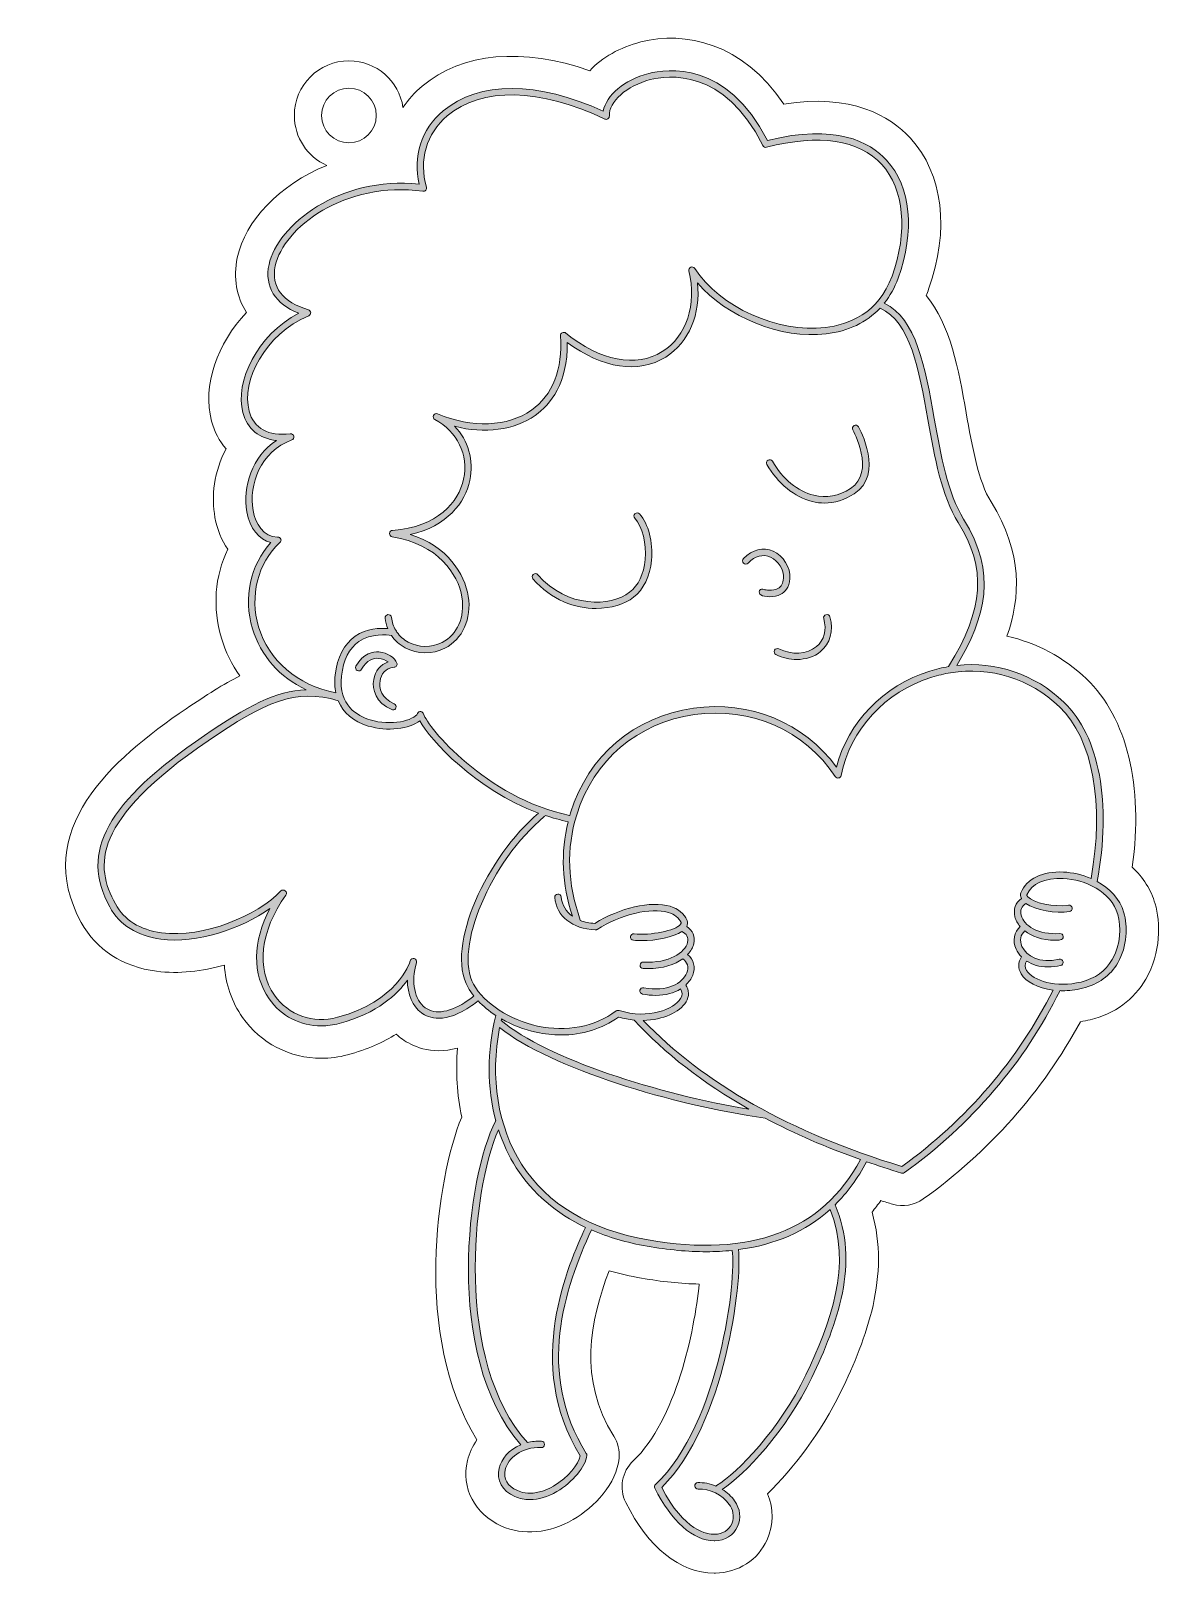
# Model space of a CAD drawing. Header units: inches. Extents: x 1.81 to 8.01, y -9.21 to -0.75.
import ezdxf

# ---------------------------------------------------------------- set-up
doc = ezdxf.new("R2010")
doc.units = ezdxf.units.IN
doc.header["$MEASUREMENT"] = 0
doc.layers.add('1', color=7, linetype='Continuous')

# ---------------------------------------------------------------- blocks, each defined once
blk = doc.blocks.new('block 2')
at = {"layer": '1', "lineweight": 0}
for points, knots in [([(7.7766, -5.8622), (7.7351, -5.9338), (7.6699, -5.9808), (7.5827, -6.0021), (7.5442, -6.0115), (7.5069, -6.0158), (7.472, -6.0158), (7.4676, -6.0158), (7.4635, -6.0153), (7.4591, -6.0152), (7.2658, -6.4075), (6.9707, -6.7528), (6.6049, -7.0141), (6.6018, -7.0162), (6.5982, -7.0174), (6.5946, -7.0174), (6.5929, -7.0174), (6.5912, -7.0171), (6.5895, -7.0167), (6.5241, -6.9971), (6.4603, -6.9761), (6.3975, -6.9544), (6.3492, -7.0459), (6.2913, -7.1244), (6.2243, -7.1905), (6.3613, -7.5077), (6.2368, -7.848), (6.0964, -8.1394), (5.9536, -8.4356), (5.7287, -8.6711), (5.6051, -8.7533), (5.632, -8.7699), (5.6558, -8.7911), (5.6729, -8.8159), (5.7039, -8.8608), (5.7097, -8.9108), (5.689, -8.9568), (5.6675, -9.0049), (5.6207, -9.0341), (5.5639, -9.0351), (5.5629, -9.0351), (5.5618, -9.0351), (5.5607, -9.0351), (5.4457, -9.0351), (5.3243, -8.9275), (5.2352, -8.7464), (5.2319, -8.7395), (5.2333, -8.7311), (5.239, -8.7258), (5.5913, -8.3919), (5.6851, -7.5933), (5.6589, -7.4414), (5.6135, -7.4461), (5.5667, -7.4486), (5.518, -7.4486), (5.4167, -7.4486), (5.3083, -7.4385), (5.1928, -7.4183), (5.0806, -7.3987), (4.9788, -7.3688), (4.8872, -7.3291), (4.7394, -7.647), (4.5813, -8.1146), (4.8589, -8.5554), (4.861, -8.5587), (4.8619, -8.5626), (4.8616, -8.5664), (4.856, -8.6271), (4.7838, -8.7143), (4.6971, -8.7651), (4.6469, -8.7945), (4.5964, -8.8094), (4.5491, -8.8094), (4.5199, -8.8094), (4.4919, -8.8037), (4.466, -8.7922), (4.3972, -8.7616), (4.3642, -8.7021), (4.3797, -8.637), (4.3918, -8.5863), (4.4346, -8.5355), (4.499, -8.5084), (4.0712, -8.0147), (4.207, -7.0312), (4.3597, -6.7323), (4.3604, -6.7311), (4.3614, -6.7302), (4.3623, -6.7292), (4.3141, -6.5494), (4.3127, -6.3476), (4.362, -6.1518), (4.3249, -6.1277), (4.2923, -6.1004), (4.2646, -6.071), (4.2538, -6.0801), (4.2427, -6.0891), (4.2308, -6.0973), (4.0833, -6.1998), (3.994, -6.1665), (3.9539, -6.1375), (3.904, -6.1015), (3.877, -6.0349), (3.8769, -5.9576), (3.8225, -6.035), (3.7132, -6.1392), (3.502, -6.1959), (3.4693, -6.2046), (3.4364, -6.2088), (3.4043, -6.2088), (3.2903, -6.2089), (3.1839, -6.1555), (3.1176, -6.0603), (3.0239, -5.9258), (3.0271, -5.746), (3.1224, -5.565), (2.9669, -5.6747), (2.7226, -5.7587), (2.5225, -5.7325), (2.3937, -5.7156), (2.2969, -5.6546), (2.2427, -5.556), (2.076, -5.253), (2.2266, -4.9803), (2.7625, -4.6148), (2.9983, -4.4541), (3.1555, -4.3685), (3.3203, -4.3635), (3.176, -4.2948), (3.0705, -4.1771), (3.0263, -4.0283), (2.9756, -3.8574), (3.0145, -3.6798), (3.1276, -3.5561), (3.0613, -3.5395), (3.0122, -3.4776), (2.9955, -3.386), (2.9712, -3.2524), (3.022, -3.0835), (3.1587, -2.9949), (3.0633, -2.9854), (2.9975, -2.9322), (2.9738, -2.8425), (2.9292, -2.6738), (3.0507, -2.415), (3.2806, -2.2972), (3.1507, -2.2465), (3.0914, -2.1507), (3.1171, -2.0291), (3.1627, -1.8131), (3.5046, -1.5402), (3.9409, -1.589), (3.9054, -1.4364), (3.9537, -1.2874), (4.0728, -1.1862), (4.2669, -1.0213), (4.5942, -1.0223), (4.952, -1.1878), (4.9669, -1.1004), (5.0678, -1.0144), (5.2012, -0.9802), (5.2984, -0.9552), (5.6307, -0.9088), (5.853, -1.3482), (6.2263, -1.2548), (6.4146, -1.3551), (6.5071, -1.4566), (6.6404, -1.6027), (6.664, -1.8449), (6.5703, -2.1045), (6.5517, -2.1562), (6.5261, -2.2019), (6.4946, -2.2414), (6.6711, -2.327), (6.7187, -2.593), (6.7689, -2.8747), (6.8049, -3.0772), (6.8421, -3.2866), (6.93, -3.427), (7.1148, -3.7222), (7.0514, -3.9638), (6.8924, -4.2301), (7.1077, -4.2067), (7.3198, -4.2777), (7.4805, -4.4317), (7.6761, -4.6192), (7.7437, -4.9866), (7.6625, -5.4157), (7.7306, -5.4527), (7.7876, -5.5096), (7.8102, -5.5878), (7.831, -5.6596), (7.8286, -5.7723), (7.7766, -5.8622)], [0, 0, 0, 0, 1, 1, 1, 2, 2, 2, 3, 3, 3, 4, 4, 4, 5, 5, 5, 6, 6, 6, 7, 7, 7, 8, 8, 8, 9, 9, 9, 10, 10, 10, 11, 11, 11, 12, 12, 12, 13, 13, 13, 14, 14, 14, 15, 15, 15, 16, 16, 16, 17, 17, 17, 18, 18, 18, 19, 19, 19, 20, 20, 20, 21, 21, 21, 22, 22, 22, 23, 23, 23, 24, 24, 24, 25, 25, 25, 26, 26, 26, 27, 27, 27, 28, 28, 28, 29, 29, 29, 30, 30, 30, 31, 31, 31, 32, 32, 32, 33, 33, 33, 34, 34, 34, 35, 35, 35, 36, 36, 36, 37, 37, 37, 38, 38, 38, 39, 39, 39, 40, 40, 40, 41, 41, 41, 42, 42, 42, 43, 43, 43, 44, 44, 44, 45, 45, 45, 46, 46, 46, 47, 47, 47, 48, 48, 48, 49, 49, 49, 50, 50, 50, 51, 51, 51, 52, 52, 52, 53, 53, 53, 54, 54, 54, 55, 55, 55, 56, 56, 56, 57, 57, 57, 58, 58, 58, 59, 59, 59, 60, 60, 60, 61, 61, 61, 62, 62, 62, 63, 63, 63, 64, 64, 64, 64]), ([(3.4834, -4.3805), (3.4773, -4.3508), (3.476, -4.3186), (3.48, -4.284), (3.4916, -4.1846), (3.5288, -4.1125), (3.5907, -4.0698), (3.6537, -4.0263), (3.7262, -4.0242), (3.7691, -4.0281), (3.7617, -4.0099), (3.7565, -3.9908), (3.7544, -3.9706), (3.7534, -3.9609), (3.7604, -3.9522), (3.7701, -3.9512), (3.7797, -3.95), (3.7884, -3.9572), (3.7894, -3.9669), (3.7921, -3.9922), (3.8003, -4.0157), (3.8129, -4.0367), (3.8163, -4.0393), (3.8185, -4.043), (3.8194, -4.0472), (3.8349, -4.0694), (3.8558, -4.0882), (3.8813, -4.1021), (3.9385, -4.1332), (4.0077, -4.1338), (4.0667, -4.1039), (4.1514, -4.0607), (4.1933, -3.9656), (4.176, -3.8558), (4.156, -3.7278), (4.0437, -3.564), (3.7935, -3.5236), (3.7846, -3.5222), (3.7783, -3.5144), (3.7787, -3.5054), (3.7791, -3.4965), (3.7862, -3.4892), (3.7951, -3.4886), (4.0421, -3.4724), (4.1585, -3.3324), (4.1851, -3.2069), (4.2133, -3.0737), (4.1515, -2.9457), (4.0277, -2.8807), (4.0194, -2.8763), (4.0159, -2.8661), (4.02, -2.8575), (4.0241, -2.8489), (4.0341, -2.8451), (4.0428, -2.8488), (4.2301, -2.9285), (4.4274, -2.9207), (4.5578, -2.8286), (4.6739, -2.7465), (4.7291, -2.6053), (4.7176, -2.4202), (4.7172, -2.4132), (4.7209, -2.4066), (4.7272, -2.4035), (4.7334, -2.4003), (4.7409, -2.4011), (4.7464, -2.4055), (4.9348, -2.5592), (5.1327, -2.5972), (5.2759, -2.5072), (5.4092, -2.4233), (5.4664, -2.2495), (5.4217, -2.0644), (5.4198, -2.0561), (5.424, -2.0475), (5.4319, -2.0441), (5.4397, -2.0407), (5.4489, -2.0434), (5.4537, -2.0506), (5.5934, -2.2634), (5.9086, -2.4058), (6.1712, -2.3748), (6.297, -2.36), (6.4626, -2.299), (6.5371, -2.0925), (6.625, -1.8492), (6.6035, -1.6146), (6.481, -1.4804), (6.3561, -1.3434), (6.1372, -1.3107), (5.848, -1.3859), (5.84, -1.388), (5.8314, -1.3841), (5.8277, -1.3766), (5.6171, -0.9474), (5.3016, -0.9908), (5.2099, -1.0144), (5.0804, -1.0476), (4.9818, -1.1353), (4.9855, -1.2139), (4.9858, -1.2201), (4.9828, -1.2261), (4.9776, -1.2295), (4.9724, -1.2329), (4.9659, -1.2334), (4.9602, -1.2306), (4.6063, -1.0604), (4.2831, -1.0539), (4.0956, -1.2131), (3.9807, -1.3107), (3.9381, -1.4571), (3.9815, -1.6049), (3.9832, -1.6106), (3.9819, -1.6168), (3.9779, -1.6214), (3.9741, -1.6259), (3.9679, -1.628), (3.9622, -1.6273), (3.5329, -1.5671), (3.1954, -1.8292), (3.1516, -2.0364), (3.1272, -2.1518), (3.1916, -2.2374), (3.333, -2.2775), (3.3402, -2.2796), (3.3454, -2.286), (3.3458, -2.2935), (3.3463, -2.301), (3.3419, -2.3079), (3.335, -2.3108), (3.0951, -2.4107), (2.9645, -2.6691), (3.0079, -2.8334), (3.0331, -2.9289), (3.1134, -2.9732), (3.2339, -2.9584), (3.2433, -2.9573), (3.2511, -2.9632), (3.2532, -2.9718), (3.2553, -2.9805), (3.2506, -2.9894), (3.2422, -2.9925), (3.0702, -3.0557), (3.0046, -3.2391), (3.0302, -3.3797), (3.0431, -3.4502), (3.085, -3.5253), (3.1642, -3.5253), (3.1646, -3.5253), (3.1649, -3.5253), (3.1654, -3.5253), (3.1726, -3.5253), (3.1791, -3.5296), (3.1818, -3.5363), (3.1845, -3.5431), (3.1828, -3.5508), (3.1774, -3.5558), (3.0545, -3.6706), (3.0096, -3.8478), (3.0602, -4.0183), (3.1152, -4.2037), (3.2729, -4.3379), (3.4834, -4.3805)], [0, 0, 0, 0, 1, 1, 1, 2, 2, 2, 3, 3, 3, 4, 4, 4, 5, 5, 5, 6, 6, 6, 7, 7, 7, 8, 8, 8, 9, 9, 9, 10, 10, 10, 11, 11, 11, 12, 12, 12, 13, 13, 13, 14, 14, 14, 15, 15, 15, 16, 16, 16, 17, 17, 17, 18, 18, 18, 19, 19, 19, 20, 20, 20, 21, 21, 21, 22, 22, 22, 23, 23, 23, 24, 24, 24, 25, 25, 25, 26, 26, 26, 27, 27, 27, 28, 28, 28, 29, 29, 29, 30, 30, 30, 31, 31, 31, 32, 32, 32, 33, 33, 33, 34, 34, 34, 35, 35, 35, 36, 36, 36, 37, 37, 37, 38, 38, 38, 39, 39, 39, 40, 40, 40, 41, 41, 41, 42, 42, 42, 43, 43, 43, 44, 44, 44, 45, 45, 45, 46, 46, 46, 47, 47, 47, 48, 48, 48, 49, 49, 49, 50, 50, 50, 51, 51, 51, 52, 52, 52, 53, 53, 53, 54, 54, 54, 54]), ([(6.4711, -2.2686), (6.3975, -2.3467), (6.2968, -2.3955), (6.1754, -2.4098), (5.9258, -2.4396), (5.6307, -2.3188), (5.4689, -2.1293), (5.4875, -2.3012), (5.423, -2.4563), (5.2947, -2.537), (5.146, -2.6306), (4.9461, -2.6001), (4.7543, -2.4565), (4.7577, -2.6812), (4.6618, -2.7982), (4.5782, -2.8574), (4.4628, -2.9389), (4.3001, -2.9596), (4.1357, -2.9175), (4.2109, -2.9953), (4.2432, -3.1031), (4.2196, -3.2142), (4.1941, -3.3348), (4.0946, -3.4674), (3.8924, -3.5109), (4.0965, -3.5759), (4.1917, -3.728), (4.2109, -3.8503), (4.2303, -3.9739), (4.1799, -4.0857), (4.0827, -4.1353), (4.0135, -4.1705), (3.9319, -4.1697), (3.8644, -4.1331), (3.8336, -4.1163), (3.8083, -4.0934), (3.7896, -4.0663), (3.7632, -4.0617), (3.6786, -4.0518), (3.6105, -4.099), (3.5575, -4.1358), (3.5254, -4.1994), (3.5151, -4.2881), (3.4962, -4.4501), (3.6051, -4.5085), (3.6717, -4.5289), (3.7873, -4.5643), (3.9125, -4.5326), (3.9331, -4.4931), (3.9364, -4.4866), (3.9432, -4.4827), (3.9507, -4.4837), (3.9579, -4.4845), (3.9639, -4.4896), (3.9658, -4.4966), (3.9844, -4.5661), (4.308, -4.9569), (4.7666, -5.0537), (4.7673, -5.0538), (4.7678, -5.0543), (4.7685, -5.0545), (4.77, -5.0493), (4.771, -5.0442), (4.7726, -5.0391), (4.8696, -4.7257), (5.1216, -4.5111), (5.4468, -4.4649), (5.7562, -4.4209), (6.0536, -4.5441), (6.2319, -4.7878), (6.2961, -4.5411), (6.4892, -4.3414), (6.7442, -4.2613), (6.7785, -4.2505), (6.8129, -4.2423), (6.8474, -4.2365), (7.0424, -3.919), (7.0572, -3.6966), (6.9001, -3.4457), (6.8086, -3.2995), (6.7707, -3.0867), (6.7341, -2.8809), (6.6849, -2.6041), (6.6384, -2.3427), (6.4719, -2.2692), (6.4716, -2.2691), (6.4714, -2.2688), (6.4711, -2.2686)], [0, 0, 0, 0, 1, 1, 1, 2, 2, 2, 3, 3, 3, 4, 4, 4, 5, 5, 5, 6, 6, 6, 7, 7, 7, 8, 8, 8, 9, 9, 9, 10, 10, 10, 11, 11, 11, 12, 12, 12, 13, 13, 13, 14, 14, 14, 15, 15, 15, 16, 16, 16, 17, 17, 17, 18, 18, 18, 19, 19, 19, 20, 20, 20, 21, 21, 21, 22, 22, 22, 23, 23, 23, 24, 24, 24, 25, 25, 25, 26, 26, 26, 27, 27, 27, 28, 28, 28, 29, 29, 29, 29]), ([(7.421, -6.0123), (7.337, -6.0018), (7.272, -5.9665), (7.2457, -5.9226), (7.2274, -5.8921), (7.2285, -5.8591), (7.2481, -5.8299), (7.2353, -5.817), (7.2251, -5.8027), (7.2183, -5.7876), (7.1973, -5.7411), (7.2064, -5.6935), (7.2407, -5.6632), (7.2265, -5.6465), (7.2165, -5.6285), (7.2118, -5.6104), (7.2014, -5.5703), (7.2152, -5.5329), (7.247, -5.5104), (7.2409, -5.4975), (7.2419, -5.4859), (7.2445, -5.4776), (7.2744, -5.4018), (7.3644, -5.3586), (7.4784, -5.3643), (7.5273, -5.3666), (7.5802, -5.3783), (7.6295, -5.3995), (7.7044, -4.9922), (7.6388, -4.6323), (7.4561, -4.4572), (7.2938, -4.3016), (7.0763, -4.2353), (6.8586, -4.2705), (6.8584, -4.2705), (6.8583, -4.2707), (6.858, -4.2707), (6.858, -4.2707), (6.8579, -4.2706), (6.8579, -4.2706), (6.8235, -4.2762), (6.789, -4.2842), (6.7548, -4.2949), (6.4986, -4.3754), (6.308, -4.582), (6.2575, -4.8341), (6.256, -4.8411), (6.2506, -4.8466), (6.2435, -4.848), (6.2364, -4.8493), (6.2293, -4.8463), (6.2254, -4.8404), (6.0581, -4.5863), (5.7616, -4.4559), (5.4518, -4.4998), (5.1405, -4.5441), (4.8992, -4.7495), (4.8063, -5.0495), (4.7482, -5.2369), (4.7547, -5.4261), (4.826, -5.6279), (4.8263, -5.6286), (4.8262, -5.6293), (4.8263, -5.6301), (4.8495, -5.6388), (4.8758, -5.6445), (4.9053, -5.6465), (5.0417, -5.5603), (5.2148, -5.5206), (5.3192, -5.5523), (5.3641, -5.566), (5.3962, -5.5927), (5.412, -5.6296), (5.4161, -5.6416), (5.4152, -5.6532), (5.4098, -5.6638), (5.4428, -5.6847), (5.4579, -5.7189), (5.4493, -5.7572), (5.4446, -5.778), (5.4325, -5.7983), (5.4151, -5.8169), (5.4489, -5.8444), (5.46, -5.8879), (5.4428, -5.9312), (5.4352, -5.9501), (5.422, -5.9683), (5.4044, -5.9844), (5.4244, -6.0125), (5.4254, -6.0455), (5.4063, -6.077), (5.3718, -6.1339), (5.2803, -6.1762), (5.1713, -6.1784), (5.497, -6.5214), (5.9866, -6.7983), (6.5914, -6.9803), (6.9452, -6.7259), (7.2314, -6.3917), (7.421, -6.0123)], [0, 0, 0, 0, 1, 1, 1, 2, 2, 2, 3, 3, 3, 4, 4, 4, 5, 5, 5, 6, 6, 6, 7, 7, 7, 8, 8, 8, 9, 9, 9, 10, 10, 10, 11, 11, 11, 12, 12, 12, 13, 13, 13, 14, 14, 14, 15, 15, 15, 16, 16, 16, 17, 17, 17, 18, 18, 18, 19, 19, 19, 20, 20, 20, 21, 21, 21, 22, 22, 22, 23, 23, 23, 24, 24, 24, 25, 25, 25, 26, 26, 26, 27, 27, 27, 28, 28, 28, 29, 29, 29, 30, 30, 30, 31, 31, 31, 32, 32, 32, 33, 33, 33, 33]), ([(4.2414, -6.0445), (4.2293, -6.0293), (4.2184, -6.0137), (4.2094, -5.9977), (4.0817, -5.7695), (4.3183, -5.277), (4.5966, -5.0407), (4.2483, -4.9114), (4.003, -4.6391), (3.9442, -4.5337), (3.8901, -4.5792), (3.7646, -4.5943), (3.6614, -4.5626), (3.5804, -4.5378), (3.5244, -4.4894), (3.497, -4.4239), (3.2629, -4.3536), (3.0939, -4.4315), (2.7824, -4.644), (2.1426, -5.0803), (2.1598, -5.332), (2.2737, -5.539), (2.3229, -5.6286), (2.4082, -5.6819), (2.5271, -5.6975), (2.7589, -5.7278), (3.053, -5.6035), (3.1824, -5.4683), (3.1888, -5.4616), (3.1992, -5.4611), (3.2063, -5.4669), (3.2135, -5.4728), (3.2149, -5.4832), (3.2095, -5.4907), (3.0689, -5.6895), (3.0453, -5.8949), (3.1465, -6.0401), (3.223, -6.1499), (3.359, -6.1978), (3.4928, -6.1618), (3.818, -6.0746), (3.8879, -5.8676), (3.8926, -5.8521), (3.8927, -5.8517), (3.8929, -5.8513), (3.893, -5.8509), (3.8957, -5.8416), (3.9054, -5.8362), (3.9147, -5.8389), (3.924, -5.8416), (3.9295, -5.8512), (3.9269, -5.8605), (3.9268, -5.861), (3.9266, -5.8618), (3.9262, -5.8629), (3.8959, -5.9673), (3.9152, -6.066), (3.9746, -6.1089), (4.0307, -6.1495), (4.1145, -6.1351), (4.2107, -6.0683), (4.2215, -6.0608), (4.2316, -6.0527), (4.2414, -6.0445)], [0, 0, 0, 0, 1, 1, 1, 2, 2, 2, 3, 3, 3, 4, 4, 4, 5, 5, 5, 6, 6, 6, 7, 7, 7, 8, 8, 8, 9, 9, 9, 10, 10, 10, 11, 11, 11, 12, 12, 12, 13, 13, 13, 14, 14, 14, 15, 15, 15, 16, 16, 16, 17, 17, 17, 18, 18, 18, 19, 19, 19, 20, 20, 20, 21, 21, 21, 21]), ([(4.5916, -6.2095), (4.7499, -6.2439), (4.903, -6.2146), (5.0226, -6.1269), (5.0272, -6.1236), (5.033, -6.1227), (5.0383, -6.1243), (5.1999, -6.1747), (5.3406, -6.1174), (5.3761, -6.0587), (5.3874, -6.04), (5.3869, -6.0224), (5.3759, -6.0061), (5.3413, -6.0273), (5.2955, -6.0413), (5.2395, -6.0413), (5.217, -6.0413), (5.193, -6.0391), (5.1674, -6.0342), (5.1579, -6.0324), (5.1516, -6.0232), (5.1534, -6.0136), (5.1553, -6.004), (5.1644, -5.9979), (5.174, -5.9996), (5.3038, -6.0243), (5.3874, -5.9747), (5.41, -5.9181), (5.4224, -5.887), (5.4141, -5.8582), (5.388, -5.8405), (5.3441, -5.8723), (5.2792, -5.8945), (5.1957, -5.8945), (5.1876, -5.8945), (5.1793, -5.8943), (5.1708, -5.8939), (5.1611, -5.8934), (5.1536, -5.8851), (5.1541, -5.8754), (5.1545, -5.866), (5.1623, -5.8586), (5.1717, -5.8586), (5.1719, -5.8586), (5.1723, -5.8586), (5.1726, -5.8587), (5.3126, -5.8657), (5.4018, -5.8077), (5.4149, -5.7495), (5.4206, -5.7239), (5.409, -5.7029), (5.384, -5.6903), (5.3373, -5.7216), (5.2424, -5.7409), (5.1632, -5.7409), (5.147, -5.7409), (5.1314, -5.7401), (5.1171, -5.7384), (5.1074, -5.7373), (5.1005, -5.7285), (5.1016, -5.7188), (5.1027, -5.7091), (5.1118, -5.7024), (5.1211, -5.7033), (5.2104, -5.7138), (5.3484, -5.6856), (5.3761, -5.6513), (5.3804, -5.6461), (5.3795, -5.6435), (5.3791, -5.6421), (5.3678, -5.6161), (5.3441, -5.5968), (5.309, -5.5861), (5.2137, -5.557), (5.0459, -5.5972), (4.9187, -5.6795), (4.9183, -5.6798), (4.9177, -5.6798), (4.9173, -5.6801), (4.9162, -5.6807), (4.915, -5.6811), (4.9138, -5.6814), (4.9128, -5.6817), (4.9118, -5.6819), (4.9108, -5.682), (4.9102, -5.6821), (4.9097, -5.6823), (4.9092, -5.6823), (4.9088, -5.6823), (4.9085, -5.6823), (4.9082, -5.6823), (4.7806, -5.6753), (4.6954, -5.607), (4.686, -5.5039), (4.6851, -5.4942), (4.6923, -5.4857), (4.702, -5.4848), (4.7109, -5.484), (4.7203, -5.491), (4.7212, -5.5007), (4.7252, -5.5457), (4.747, -5.5818), (4.7825, -5.6071), (4.7247, -5.4275), (4.7171, -5.2569), (4.7595, -5.0882), (4.7594, -5.0882), (4.7594, -5.0882), (4.7593, -5.0882), (4.7159, -5.079), (4.674, -5.0668), (4.6331, -5.0531), (4.632, -5.0556), (4.6306, -5.058), (4.6283, -5.0599), (4.3339, -5.3031), (4.1308, -5.7849), (4.2402, -5.9805), (4.2992, -6.086), (4.4371, -6.1758), (4.5916, -6.2095)], [0, 0, 0, 0, 1, 1, 1, 2, 2, 2, 3, 3, 3, 4, 4, 4, 5, 5, 5, 6, 6, 6, 7, 7, 7, 8, 8, 8, 9, 9, 9, 10, 10, 10, 11, 11, 11, 12, 12, 12, 13, 13, 13, 14, 14, 14, 15, 15, 15, 16, 16, 16, 17, 17, 17, 18, 18, 18, 19, 19, 19, 20, 20, 20, 21, 21, 21, 22, 22, 22, 23, 23, 23, 24, 24, 24, 25, 25, 25, 26, 26, 26, 27, 27, 27, 28, 28, 28, 29, 29, 29, 30, 30, 30, 31, 31, 31, 32, 32, 32, 33, 33, 33, 34, 34, 34, 35, 35, 35, 36, 36, 36, 37, 37, 37, 38, 38, 38, 39, 39, 39, 40, 40, 40, 40]), ([(7.7763, -5.5976), (7.7392, -5.4695), (7.595, -5.4051), (7.4768, -5.3996), (7.3778, -5.3948), (7.3015, -5.4293), (7.2778, -5.4893), (7.2777, -5.4898), (7.2765, -5.4935), (7.2821, -5.5002), (7.3105, -5.5334), (7.4274, -5.5577), (7.506, -5.5465), (7.5153, -5.5451), (7.5246, -5.5518), (7.5259, -5.5614), (7.5273, -5.5711), (7.5206, -5.58), (7.511, -5.5814), (7.4366, -5.5919), (7.3234, -5.5744), (7.2715, -5.5373), (7.2488, -5.5512), (7.2389, -5.5744), (7.2459, -5.6015), (7.2605, -5.6578), (7.3383, -5.7102), (7.4584, -5.7021), (7.4679, -5.7008), (7.4764, -5.7088), (7.4772, -5.7185), (7.4778, -5.7282), (7.4705, -5.7366), (7.4608, -5.7373), (7.4512, -5.738), (7.4419, -5.7383), (7.4328, -5.7383), (7.3595, -5.7383), (7.3041, -5.7172), (7.2663, -5.6875), (7.2421, -5.7073), (7.2357, -5.7403), (7.2504, -5.7731), (7.274, -5.8254), (7.3464, -5.8673), (7.4549, -5.8429), (7.4646, -5.841), (7.4739, -5.8468), (7.476, -5.8563), (7.4781, -5.8658), (7.4721, -5.8753), (7.4626, -5.8774), (7.4382, -5.8828), (7.4153, -5.8854), (7.394, -5.8854), (7.3459, -5.8854), (7.3063, -5.8724), (7.2759, -5.8526), (7.2658, -5.8695), (7.2654, -5.8869), (7.276, -5.9045), (7.3104, -5.9619), (7.4384, -6.0011), (7.5744, -5.9679), (7.6518, -5.9489), (7.7096, -5.9074), (7.7461, -5.8445), (7.7929, -5.7636), (7.795, -5.6622), (7.7763, -5.5976)], [0, 0, 0, 0, 1, 1, 1, 2, 2, 2, 3, 3, 3, 4, 4, 4, 5, 5, 5, 6, 6, 6, 7, 7, 7, 8, 8, 8, 9, 9, 9, 10, 10, 10, 11, 11, 11, 12, 12, 12, 13, 13, 13, 14, 14, 14, 15, 15, 15, 16, 16, 16, 17, 17, 17, 18, 18, 18, 19, 19, 19, 20, 20, 20, 21, 21, 21, 22, 22, 22, 23, 23, 23, 23]), ([(4.3937, -6.1706), (4.393, -6.1737), (4.3922, -6.1769), (4.3915, -6.18), (4.6436, -6.3904), (5.2591, -6.5849), (5.7512, -6.6659), (5.5006, -6.5235), (5.2881, -6.3591), (5.1207, -6.1765), (5.0931, -6.1739), (5.0648, -6.1688), (5.0363, -6.1605), (4.9446, -6.2253), (4.8355, -6.2588), (4.7197, -6.2588), (4.6753, -6.2588), (4.6299, -6.2539), (4.5841, -6.2439), (4.516, -6.2291), (4.4513, -6.2033), (4.3937, -6.1706)], [0, 0, 0, 0, 1, 1, 1, 2, 2, 2, 3, 3, 3, 4, 4, 4, 5, 5, 5, 6, 6, 6, 7, 7, 7, 7]), ([(6.3635, -6.9428), (6.1762, -6.8762), (6.0015, -6.8), (5.841, -6.7152), (5.3397, -6.6456), (4.6656, -6.4422), (4.3831, -6.2185), (4.3296, -6.4885), (4.373, -6.7642), (4.5038, -6.968), (4.645, -7.1878), (4.8788, -7.3277), (5.1989, -7.3836), (5.7628, -7.4822), (6.1544, -7.3336), (6.3635, -6.9428)], [0, 0, 0, 0, 1, 1, 1, 2, 2, 2, 3, 3, 3, 4, 4, 4, 5, 5, 5, 5]), ([(4.8549, -7.3148), (4.6926, -7.2382), (4.5651, -7.1287), (4.4741, -6.9871), (4.4334, -6.9235), (4.4011, -6.8532), (4.3769, -6.7785), (4.2264, -7.1178), (4.1362, -8.0522), (4.5351, -8.4965), (4.5589, -8.4907), (4.5846, -8.4874), (4.6126, -8.4888), (4.6224, -8.4892), (4.6298, -8.4975), (4.6293, -8.5072), (4.6289, -8.517), (4.6206, -8.5253), (4.6109, -8.524), (4.5029, -8.5185), (4.4289, -8.5825), (4.414, -8.6452), (4.4023, -8.6942), (4.4265, -8.736), (4.4804, -8.76), (4.5574, -8.7943), (4.6381, -8.7589), (4.6793, -8.7347), (4.7589, -8.688), (4.8174, -8.6132), (4.8257, -8.5687), (4.5141, -8.0672), (4.7615, -7.5141), (4.8549, -7.3148)], [0, 0, 0, 0, 1, 1, 1, 2, 2, 2, 3, 3, 3, 4, 4, 4, 5, 5, 5, 6, 6, 6, 7, 7, 7, 8, 8, 8, 9, 9, 9, 10, 10, 10, 11, 11, 11, 11]), ([(6.1967, -7.2169), (6.0631, -7.3375), (5.8949, -7.4108), (5.6935, -7.4371), (5.7173, -7.6047), (5.6221, -8.3987), (5.2726, -8.7423), (5.3949, -8.9836), (5.525, -9.0012), (5.5633, -8.9999), (5.6067, -8.9991), (5.6408, -8.9781), (5.6568, -8.9423), (5.6766, -8.8984), (5.6606, -8.8602), (5.6439, -8.8359), (5.6079, -8.784), (5.5336, -8.7477), (5.4726, -8.7513), (5.462, -8.7521), (5.4544, -8.7445), (5.4539, -8.7348), (5.4533, -8.725), (5.4607, -8.7167), (5.4704, -8.7161), (5.5032, -8.7143), (5.5377, -8.7216), (5.5699, -8.7353), (5.5711, -8.734), (5.5722, -8.7327), (5.5738, -8.7317), (5.6905, -8.66), (5.92, -8.4242), (6.0646, -8.1241), (6.1997, -7.8437), (6.3197, -7.5177), (6.1967, -7.2169)], [0, 0, 0, 0, 1, 1, 1, 2, 2, 2, 3, 3, 3, 4, 4, 4, 5, 5, 5, 6, 6, 6, 7, 7, 7, 8, 8, 8, 9, 9, 9, 10, 10, 10, 11, 11, 11, 12, 12, 12, 12])]:
    blk.add_open_spline(points, degree=3, knots=knots, dxfattribs=at)

msp = doc.modelspace()

# ---------------------------------------------------------------- hatches: boundary and pattern name
at = {"layer": '1', "true_color": 0xffffff}
h = msp.add_hatch(color=7, dxfattribs=at)
h.dxf.hatch_style = 2
edge = h.paths.add_edge_path()
edge.add_spline(control_points=[(3.8189, -4.2168), (3.8208, -4.2221), (3.8201, -4.2279), (3.817, -4.2326), (3.8139, -4.2373), (3.8088, -4.2402), (3.8032, -4.2405), (3.7555, -4.2429), (3.7321, -4.2814), (3.7265, -4.3137), (3.7195, -4.3542), (3.7358, -4.4117), (3.8046, -4.4401), (3.8136, -4.4438), (3.8179, -4.4541), (3.8141, -4.4631), (3.8113, -4.4699), (3.8048, -4.474), (3.7978, -4.474), (3.7956, -4.474), (3.7933, -4.4736), (3.7911, -4.4727), (3.703, -4.4364), (3.6825, -4.3611), (3.6917, -4.3077), (3.6999, -4.2606), (3.7299, -4.2248), (3.7703, -4.2111), (3.7575, -4.2014), (3.7384, -4.1927), (3.7173, -4.1912), (3.6911, -4.1894), (3.654, -4.1983), (3.6256, -4.251), (3.621, -4.2596), (3.6103, -4.2627), (3.6018, -4.2582), (3.5932, -4.2535), (3.59, -4.2429), (3.5946, -4.2343), (3.6338, -4.1613), (3.6899, -4.154), (3.7198, -4.156), (3.7684, -4.1595), (3.8091, -4.1902), (3.8189, -4.2168)], knot_values=[0, 0, 0, 0, 1, 1, 1, 2, 2, 2, 3, 3, 3, 4, 4, 4, 5, 5, 5, 6, 6, 6, 7, 7, 7, 8, 8, 8, 9, 9, 9, 10, 10, 10, 11, 11, 11, 12, 12, 12, 13, 13, 13, 14, 14, 14, 15, 15, 15, 15], degree=3, periodic=1)
edge = h.paths.add_edge_path()
edge.add_spline(control_points=[(7.7766, -5.8622), (7.7351, -5.9338), (7.6699, -5.9808), (7.5827, -6.0021), (7.5442, -6.0115), (7.5069, -6.0158), (7.472, -6.0158), (7.4676, -6.0158), (7.4635, -6.0153), (7.4591, -6.0152), (7.2658, -6.4075), (6.9707, -6.7528), (6.6049, -7.0141), (6.6018, -7.0162), (6.5982, -7.0174), (6.5946, -7.0174), (6.5929, -7.0174), (6.5912, -7.0171), (6.5895, -7.0167), (6.5241, -6.9971), (6.4603, -6.9761), (6.3975, -6.9544), (6.3492, -7.0459), (6.2913, -7.1244), (6.2243, -7.1905), (6.3613, -7.5077), (6.2368, -7.848), (6.0964, -8.1394), (5.9536, -8.4356), (5.7287, -8.6711), (5.6051, -8.7533), (5.632, -8.7699), (5.6558, -8.7911), (5.6729, -8.8159), (5.7039, -8.8608), (5.7097, -8.9108), (5.689, -8.9568), (5.6675, -9.0049), (5.6207, -9.0341), (5.5639, -9.0351), (5.5629, -9.0351), (5.5618, -9.0351), (5.5607, -9.0351), (5.4457, -9.0351), (5.3243, -8.9275), (5.2352, -8.7464), (5.2319, -8.7395), (5.2333, -8.7311), (5.239, -8.7258), (5.5913, -8.3919), (5.6851, -7.5933), (5.6589, -7.4414), (5.6135, -7.4461), (5.5667, -7.4486), (5.518, -7.4486), (5.4167, -7.4486), (5.3083, -7.4385), (5.1928, -7.4183), (5.0806, -7.3987), (4.9788, -7.3688), (4.8872, -7.3291), (4.7394, -7.647), (4.5813, -8.1146), (4.8589, -8.5554), (4.861, -8.5587), (4.8619, -8.5626), (4.8616, -8.5664), (4.856, -8.6271), (4.7838, -8.7143), (4.6971, -8.7651), (4.6469, -8.7945), (4.5964, -8.8094), (4.5491, -8.8094), (4.5199, -8.8094), (4.4919, -8.8037), (4.466, -8.7922), (4.3972, -8.7616), (4.3642, -8.7021), (4.3797, -8.637), (4.3918, -8.5863), (4.4346, -8.5355), (4.499, -8.5084), (4.0712, -8.0147), (4.207, -7.0312), (4.3597, -6.7323), (4.3604, -6.7311), (4.3614, -6.7302), (4.3623, -6.7292), (4.3141, -6.5494), (4.3127, -6.3476), (4.362, -6.1518), (4.3249, -6.1277), (4.2923, -6.1004), (4.2646, -6.071), (4.2538, -6.0801), (4.2427, -6.0891), (4.2308, -6.0973), (4.0833, -6.1998), (3.994, -6.1665), (3.9539, -6.1375), (3.904, -6.1015), (3.877, -6.0349), (3.8769, -5.9576), (3.8225, -6.035), (3.7132, -6.1392), (3.502, -6.1959), (3.4693, -6.2046), (3.4364, -6.2088), (3.4043, -6.2088), (3.2903, -6.2089), (3.1839, -6.1555), (3.1176, -6.0603), (3.0239, -5.9258), (3.0271, -5.746), (3.1224, -5.565), (2.9669, -5.6747), (2.7226, -5.7587), (2.5225, -5.7325), (2.3937, -5.7156), (2.2969, -5.6546), (2.2427, -5.556), (2.076, -5.253), (2.2266, -4.9803), (2.7625, -4.6148), (2.9983, -4.4541), (3.1555, -4.3685), (3.3203, -4.3635), (3.176, -4.2948), (3.0705, -4.1771), (3.0263, -4.0283), (2.9756, -3.8574), (3.0145, -3.6798), (3.1276, -3.5561), (3.0613, -3.5395), (3.0122, -3.4776), (2.9955, -3.386), (2.9712, -3.2524), (3.022, -3.0835), (3.1587, -2.9949), (3.0633, -2.9854), (2.9975, -2.9322), (2.9738, -2.8425), (2.9292, -2.6738), (3.0507, -2.415), (3.2806, -2.2972), (3.1507, -2.2465), (3.0914, -2.1507), (3.1171, -2.0291), (3.1627, -1.8131), (3.5046, -1.5402), (3.9409, -1.589), (3.9054, -1.4364), (3.9537, -1.2874), (4.0728, -1.1862), (4.2669, -1.0213), (4.5942, -1.0223), (4.952, -1.1878), (4.9669, -1.1004), (5.0678, -1.0144), (5.2012, -0.9802), (5.2984, -0.9552), (5.6307, -0.9088), (5.853, -1.3482), (6.2263, -1.2548), (6.4146, -1.3551), (6.5071, -1.4566), (6.6404, -1.6027), (6.664, -1.8449), (6.5703, -2.1045), (6.5517, -2.1562), (6.5261, -2.2019), (6.4946, -2.2414), (6.6711, -2.327), (6.7187, -2.593), (6.7689, -2.8747), (6.8049, -3.0772), (6.8421, -3.2866), (6.93, -3.427), (7.1148, -3.7222), (7.0514, -3.9638), (6.8924, -4.2301), (7.1077, -4.2067), (7.3198, -4.2777), (7.4805, -4.4317), (7.6761, -4.6192), (7.7437, -4.9866), (7.6625, -5.4157), (7.7306, -5.4527), (7.7876, -5.5096), (7.8102, -5.5878), (7.831, -5.6596), (7.8286, -5.7723), (7.7766, -5.8622)], knot_values=[0, 0, 0, 0, 1, 1, 1, 2, 2, 2, 3, 3, 3, 4, 4, 4, 5, 5, 5, 6, 6, 6, 7, 7, 7, 8, 8, 8, 9, 9, 9, 10, 10, 10, 11, 11, 11, 12, 12, 12, 13, 13, 13, 14, 14, 14, 15, 15, 15, 16, 16, 16, 17, 17, 17, 18, 18, 18, 19, 19, 19, 20, 20, 20, 21, 21, 21, 22, 22, 22, 23, 23, 23, 24, 24, 24, 25, 25, 25, 26, 26, 26, 27, 27, 27, 28, 28, 28, 29, 29, 29, 30, 30, 30, 31, 31, 31, 32, 32, 32, 33, 33, 33, 34, 34, 34, 35, 35, 35, 36, 36, 36, 37, 37, 37, 38, 38, 38, 39, 39, 39, 40, 40, 40, 41, 41, 41, 42, 42, 42, 43, 43, 43, 44, 44, 44, 45, 45, 45, 46, 46, 46, 47, 47, 47, 48, 48, 48, 49, 49, 49, 50, 50, 50, 51, 51, 51, 52, 52, 52, 53, 53, 53, 54, 54, 54, 55, 55, 55, 56, 56, 56, 57, 57, 57, 58, 58, 58, 59, 59, 59, 60, 60, 60, 61, 61, 61, 62, 62, 62, 63, 63, 63, 64, 64, 64, 64], degree=3, periodic=1)
edge = h.paths.add_edge_path()
edge.add_spline(control_points=[(6.4711, -2.2686), (6.3975, -2.3467), (6.2968, -2.3955), (6.1754, -2.4098), (5.9258, -2.4396), (5.6307, -2.3188), (5.4689, -2.1293), (5.4875, -2.3012), (5.423, -2.4563), (5.2947, -2.537), (5.146, -2.6306), (4.9461, -2.6001), (4.7543, -2.4565), (4.7577, -2.6812), (4.6618, -2.7982), (4.5782, -2.8574), (4.4628, -2.9389), (4.3001, -2.9596), (4.1357, -2.9175), (4.2109, -2.9953), (4.2432, -3.1031), (4.2196, -3.2142), (4.1941, -3.3348), (4.0946, -3.4674), (3.8924, -3.5109), (4.0965, -3.5759), (4.1917, -3.728), (4.2109, -3.8503), (4.2303, -3.9739), (4.1799, -4.0857), (4.0827, -4.1353), (4.0135, -4.1705), (3.9319, -4.1697), (3.8644, -4.1331), (3.8336, -4.1163), (3.8083, -4.0934), (3.7896, -4.0663), (3.7632, -4.0617), (3.6786, -4.0518), (3.6105, -4.099), (3.5575, -4.1358), (3.5254, -4.1994), (3.5151, -4.2881), (3.4962, -4.4501), (3.6051, -4.5085), (3.6717, -4.5289), (3.7873, -4.5643), (3.9125, -4.5326), (3.9331, -4.4931), (3.9364, -4.4866), (3.9432, -4.4827), (3.9507, -4.4837), (3.9579, -4.4845), (3.9639, -4.4896), (3.9658, -4.4966), (3.9844, -4.5661), (4.308, -4.9569), (4.7666, -5.0537), (4.7673, -5.0538), (4.7678, -5.0543), (4.7685, -5.0545), (4.77, -5.0493), (4.771, -5.0442), (4.7726, -5.0391), (4.8696, -4.7257), (5.1216, -4.5111), (5.4468, -4.4649), (5.7562, -4.4209), (6.0536, -4.5441), (6.2319, -4.7878), (6.2961, -4.5411), (6.4892, -4.3414), (6.7442, -4.2613), (6.7785, -4.2505), (6.8129, -4.2423), (6.8474, -4.2365), (7.0424, -3.919), (7.0572, -3.6966), (6.9001, -3.4457), (6.8086, -3.2995), (6.7707, -3.0867), (6.7341, -2.8809), (6.6849, -2.6041), (6.6384, -2.3427), (6.4719, -2.2692), (6.4716, -2.2691), (6.4714, -2.2688), (6.4711, -2.2686)], knot_values=[0, 0, 0, 0, 1, 1, 1, 2, 2, 2, 3, 3, 3, 4, 4, 4, 5, 5, 5, 6, 6, 6, 7, 7, 7, 8, 8, 8, 9, 9, 9, 10, 10, 10, 11, 11, 11, 12, 12, 12, 13, 13, 13, 14, 14, 14, 15, 15, 15, 16, 16, 16, 17, 17, 17, 18, 18, 18, 19, 19, 19, 20, 20, 20, 21, 21, 21, 22, 22, 22, 23, 23, 23, 24, 24, 24, 25, 25, 25, 26, 26, 26, 27, 27, 27, 28, 28, 28, 29, 29, 29, 29], degree=3, periodic=1)
edge = h.paths.add_edge_path()
edge.add_spline(control_points=[(3.4834, -4.3805), (3.4773, -4.3508), (3.476, -4.3186), (3.48, -4.284), (3.4916, -4.1846), (3.5288, -4.1125), (3.5907, -4.0698), (3.6537, -4.0263), (3.7262, -4.0242), (3.7691, -4.0281), (3.7617, -4.0099), (3.7565, -3.9908), (3.7544, -3.9706), (3.7534, -3.9609), (3.7604, -3.9522), (3.7701, -3.9512), (3.7797, -3.95), (3.7884, -3.9572), (3.7894, -3.9669), (3.7921, -3.9922), (3.8003, -4.0157), (3.8129, -4.0367), (3.8163, -4.0393), (3.8185, -4.043), (3.8194, -4.0472), (3.8349, -4.0694), (3.8558, -4.0882), (3.8813, -4.1021), (3.9385, -4.1332), (4.0077, -4.1338), (4.0667, -4.1039), (4.1514, -4.0607), (4.1933, -3.9656), (4.176, -3.8558), (4.156, -3.7278), (4.0437, -3.564), (3.7935, -3.5236), (3.7846, -3.5222), (3.7783, -3.5144), (3.7787, -3.5054), (3.7791, -3.4965), (3.7862, -3.4892), (3.7951, -3.4886), (4.0421, -3.4724), (4.1585, -3.3324), (4.1851, -3.2069), (4.2133, -3.0737), (4.1515, -2.9457), (4.0277, -2.8807), (4.0194, -2.8763), (4.0159, -2.8661), (4.02, -2.8575), (4.0241, -2.8489), (4.0341, -2.8451), (4.0428, -2.8488), (4.2301, -2.9285), (4.4274, -2.9207), (4.5578, -2.8286), (4.6739, -2.7465), (4.7291, -2.6053), (4.7176, -2.4202), (4.7172, -2.4132), (4.7209, -2.4066), (4.7272, -2.4035), (4.7334, -2.4003), (4.7409, -2.4011), (4.7464, -2.4055), (4.9348, -2.5592), (5.1327, -2.5972), (5.2759, -2.5072), (5.4092, -2.4233), (5.4664, -2.2495), (5.4217, -2.0644), (5.4198, -2.0561), (5.424, -2.0475), (5.4319, -2.0441), (5.4397, -2.0407), (5.4489, -2.0434), (5.4537, -2.0506), (5.5934, -2.2634), (5.9086, -2.4058), (6.1712, -2.3748), (6.297, -2.36), (6.4626, -2.299), (6.5371, -2.0925), (6.625, -1.8492), (6.6035, -1.6146), (6.481, -1.4804), (6.3561, -1.3434), (6.1372, -1.3107), (5.848, -1.3859), (5.84, -1.388), (5.8314, -1.3841), (5.8277, -1.3766), (5.6171, -0.9474), (5.3016, -0.9908), (5.2099, -1.0144), (5.0804, -1.0476), (4.9818, -1.1353), (4.9855, -1.2139), (4.9858, -1.2201), (4.9828, -1.2261), (4.9776, -1.2295), (4.9724, -1.2329), (4.9659, -1.2334), (4.9602, -1.2306), (4.6063, -1.0604), (4.2831, -1.0539), (4.0956, -1.2131), (3.9807, -1.3107), (3.9381, -1.4571), (3.9815, -1.6049), (3.9832, -1.6106), (3.9819, -1.6168), (3.9779, -1.6214), (3.9741, -1.6259), (3.9679, -1.628), (3.9622, -1.6273), (3.5329, -1.5671), (3.1954, -1.8292), (3.1516, -2.0364), (3.1272, -2.1518), (3.1916, -2.2374), (3.333, -2.2775), (3.3402, -2.2796), (3.3454, -2.286), (3.3458, -2.2935), (3.3463, -2.301), (3.3419, -2.3079), (3.335, -2.3108), (3.0951, -2.4107), (2.9645, -2.6691), (3.0079, -2.8334), (3.0331, -2.9289), (3.1134, -2.9732), (3.2339, -2.9584), (3.2433, -2.9573), (3.2511, -2.9632), (3.2532, -2.9718), (3.2553, -2.9805), (3.2506, -2.9894), (3.2422, -2.9925), (3.0702, -3.0557), (3.0046, -3.2391), (3.0302, -3.3797), (3.0431, -3.4502), (3.085, -3.5253), (3.1642, -3.5253), (3.1646, -3.5253), (3.1649, -3.5253), (3.1654, -3.5253), (3.1726, -3.5253), (3.1791, -3.5296), (3.1818, -3.5363), (3.1845, -3.5431), (3.1828, -3.5508), (3.1774, -3.5558), (3.0545, -3.6706), (3.0096, -3.8478), (3.0602, -4.0183), (3.1152, -4.2037), (3.2729, -4.3379), (3.4834, -4.3805)], knot_values=[0, 0, 0, 0, 1, 1, 1, 2, 2, 2, 3, 3, 3, 4, 4, 4, 5, 5, 5, 6, 6, 6, 7, 7, 7, 8, 8, 8, 9, 9, 9, 10, 10, 10, 11, 11, 11, 12, 12, 12, 13, 13, 13, 14, 14, 14, 15, 15, 15, 16, 16, 16, 17, 17, 17, 18, 18, 18, 19, 19, 19, 20, 20, 20, 21, 21, 21, 22, 22, 22, 23, 23, 23, 24, 24, 24, 25, 25, 25, 26, 26, 26, 27, 27, 27, 28, 28, 28, 29, 29, 29, 30, 30, 30, 31, 31, 31, 32, 32, 32, 33, 33, 33, 34, 34, 34, 35, 35, 35, 36, 36, 36, 37, 37, 37, 38, 38, 38, 39, 39, 39, 40, 40, 40, 41, 41, 41, 42, 42, 42, 43, 43, 43, 44, 44, 44, 45, 45, 45, 46, 46, 46, 47, 47, 47, 48, 48, 48, 49, 49, 49, 50, 50, 50, 51, 51, 51, 52, 52, 52, 53, 53, 53, 54, 54, 54, 54], degree=3, periodic=1)
edge = h.paths.add_edge_path()
edge.add_spline(control_points=[(4.2414, -6.0445), (4.2293, -6.0293), (4.2184, -6.0137), (4.2094, -5.9977), (4.0817, -5.7695), (4.3183, -5.277), (4.5966, -5.0407), (4.2483, -4.9114), (4.003, -4.6391), (3.9442, -4.5337), (3.8901, -4.5792), (3.7646, -4.5943), (3.6614, -4.5626), (3.5804, -4.5378), (3.5244, -4.4894), (3.497, -4.4239), (3.2629, -4.3536), (3.0939, -4.4315), (2.7824, -4.644), (2.1426, -5.0803), (2.1598, -5.332), (2.2737, -5.539), (2.3229, -5.6286), (2.4082, -5.6819), (2.5271, -5.6975), (2.7589, -5.7278), (3.053, -5.6035), (3.1824, -5.4683), (3.1888, -5.4616), (3.1992, -5.4611), (3.2063, -5.4669), (3.2135, -5.4728), (3.2149, -5.4832), (3.2095, -5.4907), (3.0689, -5.6895), (3.0453, -5.8949), (3.1465, -6.0401), (3.223, -6.1499), (3.359, -6.1978), (3.4928, -6.1618), (3.818, -6.0746), (3.8879, -5.8676), (3.8926, -5.8521), (3.8927, -5.8517), (3.8929, -5.8513), (3.893, -5.8509), (3.8957, -5.8416), (3.9054, -5.8362), (3.9147, -5.8389), (3.924, -5.8416), (3.9295, -5.8512), (3.9269, -5.8605), (3.9268, -5.861), (3.9266, -5.8618), (3.9262, -5.8629), (3.8959, -5.9673), (3.9152, -6.066), (3.9746, -6.1089), (4.0307, -6.1495), (4.1145, -6.1351), (4.2107, -6.0683), (4.2215, -6.0608), (4.2316, -6.0527), (4.2414, -6.0445)], knot_values=[0, 0, 0, 0, 1, 1, 1, 2, 2, 2, 3, 3, 3, 4, 4, 4, 5, 5, 5, 6, 6, 6, 7, 7, 7, 8, 8, 8, 9, 9, 9, 10, 10, 10, 11, 11, 11, 12, 12, 12, 13, 13, 13, 14, 14, 14, 15, 15, 15, 16, 16, 16, 17, 17, 17, 18, 18, 18, 19, 19, 19, 20, 20, 20, 21, 21, 21, 21], degree=3, periodic=1)
edge = h.paths.add_edge_path()
edge.add_spline(control_points=[(4.5916, -6.2095), (4.7499, -6.2439), (4.903, -6.2146), (5.0226, -6.1269), (5.0272, -6.1236), (5.033, -6.1227), (5.0383, -6.1243), (5.1999, -6.1747), (5.3406, -6.1174), (5.3761, -6.0587), (5.3874, -6.04), (5.3869, -6.0224), (5.3759, -6.0061), (5.3413, -6.0273), (5.2955, -6.0413), (5.2395, -6.0413), (5.217, -6.0413), (5.193, -6.0391), (5.1674, -6.0342), (5.1579, -6.0324), (5.1516, -6.0232), (5.1534, -6.0136), (5.1553, -6.004), (5.1644, -5.9979), (5.174, -5.9996), (5.3038, -6.0243), (5.3874, -5.9747), (5.41, -5.9181), (5.4224, -5.887), (5.4141, -5.8582), (5.388, -5.8405), (5.3441, -5.8723), (5.2792, -5.8945), (5.1957, -5.8945), (5.1876, -5.8945), (5.1793, -5.8943), (5.1708, -5.8939), (5.1611, -5.8934), (5.1536, -5.8851), (5.1541, -5.8754), (5.1545, -5.866), (5.1623, -5.8586), (5.1717, -5.8586), (5.1719, -5.8586), (5.1723, -5.8586), (5.1726, -5.8587), (5.3126, -5.8657), (5.4018, -5.8077), (5.4149, -5.7495), (5.4206, -5.7239), (5.409, -5.7029), (5.384, -5.6903), (5.3373, -5.7216), (5.2424, -5.7409), (5.1632, -5.7409), (5.147, -5.7409), (5.1314, -5.7401), (5.1171, -5.7384), (5.1074, -5.7373), (5.1005, -5.7285), (5.1016, -5.7188), (5.1027, -5.7091), (5.1118, -5.7024), (5.1211, -5.7033), (5.2104, -5.7138), (5.3484, -5.6856), (5.3761, -5.6513), (5.3804, -5.6461), (5.3795, -5.6435), (5.3791, -5.6421), (5.3678, -5.6161), (5.3441, -5.5968), (5.309, -5.5861), (5.2137, -5.557), (5.0459, -5.5972), (4.9187, -5.6795), (4.9183, -5.6798), (4.9177, -5.6798), (4.9173, -5.6801), (4.9162, -5.6807), (4.915, -5.6811), (4.9138, -5.6814), (4.9128, -5.6817), (4.9118, -5.6819), (4.9108, -5.682), (4.9102, -5.6821), (4.9097, -5.6823), (4.9092, -5.6823), (4.9088, -5.6823), (4.9085, -5.6823), (4.9082, -5.6823), (4.7806, -5.6753), (4.6954, -5.607), (4.686, -5.5039), (4.6851, -5.4942), (4.6923, -5.4857), (4.702, -5.4848), (4.7109, -5.484), (4.7203, -5.491), (4.7212, -5.5007), (4.7252, -5.5457), (4.747, -5.5818), (4.7825, -5.6071), (4.7247, -5.4275), (4.7171, -5.2569), (4.7595, -5.0882), (4.7594, -5.0882), (4.7594, -5.0882), (4.7593, -5.0882), (4.7159, -5.079), (4.674, -5.0668), (4.6331, -5.0531), (4.632, -5.0556), (4.6306, -5.058), (4.6283, -5.0599), (4.3339, -5.3031), (4.1308, -5.7849), (4.2402, -5.9805), (4.2992, -6.086), (4.4371, -6.1758), (4.5916, -6.2095)], knot_values=[0, 0, 0, 0, 1, 1, 1, 2, 2, 2, 3, 3, 3, 4, 4, 4, 5, 5, 5, 6, 6, 6, 7, 7, 7, 8, 8, 8, 9, 9, 9, 10, 10, 10, 11, 11, 11, 12, 12, 12, 13, 13, 13, 14, 14, 14, 15, 15, 15, 16, 16, 16, 17, 17, 17, 18, 18, 18, 19, 19, 19, 20, 20, 20, 21, 21, 21, 22, 22, 22, 23, 23, 23, 24, 24, 24, 25, 25, 25, 26, 26, 26, 27, 27, 27, 28, 28, 28, 29, 29, 29, 30, 30, 30, 31, 31, 31, 32, 32, 32, 33, 33, 33, 34, 34, 34, 35, 35, 35, 36, 36, 36, 37, 37, 37, 38, 38, 38, 39, 39, 39, 40, 40, 40, 40], degree=3, periodic=1)
edge = h.paths.add_edge_path()
edge.add_spline(control_points=[(4.3937, -6.1706), (4.393, -6.1737), (4.3922, -6.1769), (4.3915, -6.18), (4.6436, -6.3904), (5.2591, -6.5849), (5.7512, -6.6659), (5.5006, -6.5235), (5.2881, -6.3591), (5.1207, -6.1765), (5.0931, -6.1739), (5.0648, -6.1688), (5.0363, -6.1605), (4.9446, -6.2253), (4.8355, -6.2588), (4.7197, -6.2588), (4.6753, -6.2588), (4.6299, -6.2539), (4.5841, -6.2439), (4.516, -6.2291), (4.4513, -6.2033), (4.3937, -6.1706)], knot_values=[0, 0, 0, 0, 1, 1, 1, 2, 2, 2, 3, 3, 3, 4, 4, 4, 5, 5, 5, 6, 6, 6, 7, 7, 7, 7], degree=3, periodic=1)
edge = h.paths.add_edge_path()
edge.add_spline(control_points=[(4.8549, -7.3148), (4.6926, -7.2382), (4.5651, -7.1287), (4.4741, -6.9871), (4.4334, -6.9235), (4.4011, -6.8532), (4.3769, -6.7785), (4.2264, -7.1178), (4.1362, -8.0522), (4.5351, -8.4965), (4.5589, -8.4907), (4.5846, -8.4874), (4.6126, -8.4888), (4.6224, -8.4892), (4.6298, -8.4975), (4.6293, -8.5072), (4.6289, -8.517), (4.6206, -8.5253), (4.6109, -8.524), (4.5029, -8.5185), (4.4289, -8.5825), (4.414, -8.6452), (4.4023, -8.6942), (4.4265, -8.736), (4.4804, -8.76), (4.5574, -8.7943), (4.6381, -8.7589), (4.6793, -8.7347), (4.7589, -8.688), (4.8174, -8.6132), (4.8257, -8.5687), (4.5141, -8.0672), (4.7615, -7.5141), (4.8549, -7.3148)], knot_values=[0, 0, 0, 0, 1, 1, 1, 2, 2, 2, 3, 3, 3, 4, 4, 4, 5, 5, 5, 6, 6, 6, 7, 7, 7, 8, 8, 8, 9, 9, 9, 10, 10, 10, 11, 11, 11, 11], degree=3, periodic=1)
edge = h.paths.add_edge_path()
edge.add_spline(control_points=[(6.1967, -7.2169), (6.0631, -7.3375), (5.8949, -7.4108), (5.6935, -7.4371), (5.7173, -7.6047), (5.6221, -8.3987), (5.2726, -8.7423), (5.3949, -8.9836), (5.525, -9.0012), (5.5633, -8.9999), (5.6067, -8.9991), (5.6408, -8.9781), (5.6568, -8.9423), (5.6766, -8.8984), (5.6606, -8.8602), (5.6439, -8.8359), (5.6079, -8.784), (5.5336, -8.7477), (5.4726, -8.7513), (5.462, -8.7521), (5.4544, -8.7445), (5.4539, -8.7348), (5.4533, -8.725), (5.4607, -8.7167), (5.4704, -8.7161), (5.5032, -8.7143), (5.5377, -8.7216), (5.5699, -8.7353), (5.5711, -8.734), (5.5722, -8.7327), (5.5738, -8.7317), (5.6905, -8.66), (5.92, -8.4242), (6.0646, -8.1241), (6.1997, -7.8437), (6.3197, -7.5177), (6.1967, -7.2169)], knot_values=[0, 0, 0, 0, 1, 1, 1, 2, 2, 2, 3, 3, 3, 4, 4, 4, 5, 5, 5, 6, 6, 6, 7, 7, 7, 8, 8, 8, 9, 9, 9, 10, 10, 10, 11, 11, 11, 12, 12, 12, 12], degree=3, periodic=1)
edge = h.paths.add_edge_path()
edge.add_spline(control_points=[(6.3635, -6.9428), (6.1762, -6.8762), (6.0015, -6.8), (5.841, -6.7152), (5.3397, -6.6456), (4.6656, -6.4422), (4.3831, -6.2185), (4.3296, -6.4885), (4.373, -6.7642), (4.5038, -6.968), (4.645, -7.1878), (4.8788, -7.3277), (5.1989, -7.3836), (5.7628, -7.4822), (6.1544, -7.3336), (6.3635, -6.9428)], knot_values=[0, 0, 0, 0, 1, 1, 1, 2, 2, 2, 3, 3, 3, 4, 4, 4, 5, 5, 5, 5], degree=3, periodic=1)
edge = h.paths.add_edge_path()
edge.add_spline(control_points=[(7.421, -6.0123), (7.337, -6.0018), (7.272, -5.9665), (7.2457, -5.9226), (7.2274, -5.8921), (7.2285, -5.8591), (7.2481, -5.8299), (7.2353, -5.817), (7.2251, -5.8027), (7.2183, -5.7876), (7.1973, -5.7411), (7.2064, -5.6935), (7.2407, -5.6632), (7.2265, -5.6465), (7.2165, -5.6285), (7.2118, -5.6104), (7.2014, -5.5703), (7.2152, -5.5329), (7.247, -5.5104), (7.2409, -5.4975), (7.2419, -5.4859), (7.2445, -5.4776), (7.2744, -5.4018), (7.3644, -5.3586), (7.4784, -5.3643), (7.5273, -5.3666), (7.5802, -5.3783), (7.6295, -5.3995), (7.7044, -4.9922), (7.6388, -4.6323), (7.4561, -4.4572), (7.2938, -4.3016), (7.0763, -4.2353), (6.8586, -4.2705), (6.8584, -4.2705), (6.8583, -4.2707), (6.858, -4.2707), (6.858, -4.2707), (6.8579, -4.2706), (6.8579, -4.2706), (6.8235, -4.2762), (6.789, -4.2842), (6.7548, -4.2949), (6.4986, -4.3754), (6.308, -4.582), (6.2575, -4.8341), (6.256, -4.8411), (6.2506, -4.8466), (6.2435, -4.848), (6.2364, -4.8493), (6.2293, -4.8463), (6.2254, -4.8404), (6.0581, -4.5863), (5.7616, -4.4559), (5.4518, -4.4998), (5.1405, -4.5441), (4.8992, -4.7495), (4.8063, -5.0495), (4.7482, -5.2369), (4.7547, -5.4261), (4.826, -5.6279), (4.8263, -5.6286), (4.8262, -5.6293), (4.8263, -5.6301), (4.8495, -5.6388), (4.8758, -5.6445), (4.9053, -5.6465), (5.0417, -5.5603), (5.2148, -5.5206), (5.3192, -5.5523), (5.3641, -5.566), (5.3962, -5.5927), (5.412, -5.6296), (5.4161, -5.6416), (5.4152, -5.6532), (5.4098, -5.6638), (5.4428, -5.6847), (5.4579, -5.7189), (5.4493, -5.7572), (5.4446, -5.778), (5.4325, -5.7983), (5.4151, -5.8169), (5.4489, -5.8444), (5.46, -5.8879), (5.4428, -5.9312), (5.4352, -5.9501), (5.422, -5.9683), (5.4044, -5.9844), (5.4244, -6.0125), (5.4254, -6.0455), (5.4063, -6.077), (5.3718, -6.1339), (5.2803, -6.1762), (5.1713, -6.1784), (5.497, -6.5214), (5.9866, -6.7983), (6.5914, -6.9803), (6.9452, -6.7259), (7.2314, -6.3917), (7.421, -6.0123)], knot_values=[0, 0, 0, 0, 1, 1, 1, 2, 2, 2, 3, 3, 3, 4, 4, 4, 5, 5, 5, 6, 6, 6, 7, 7, 7, 8, 8, 8, 9, 9, 9, 10, 10, 10, 11, 11, 11, 12, 12, 12, 13, 13, 13, 14, 14, 14, 15, 15, 15, 16, 16, 16, 17, 17, 17, 18, 18, 18, 19, 19, 19, 20, 20, 20, 21, 21, 21, 22, 22, 22, 23, 23, 23, 24, 24, 24, 25, 25, 25, 26, 26, 26, 27, 27, 27, 28, 28, 28, 29, 29, 29, 30, 30, 30, 31, 31, 31, 32, 32, 32, 33, 33, 33, 33], degree=3, periodic=1)
edge = h.paths.add_edge_path()
edge.add_spline(control_points=[(7.7763, -5.5976), (7.7392, -5.4695), (7.595, -5.4051), (7.4768, -5.3996), (7.3778, -5.3948), (7.3015, -5.4293), (7.2778, -5.4893), (7.2777, -5.4898), (7.2765, -5.4935), (7.2821, -5.5002), (7.3105, -5.5334), (7.4274, -5.5577), (7.506, -5.5465), (7.5153, -5.5451), (7.5246, -5.5518), (7.5259, -5.5614), (7.5273, -5.5711), (7.5206, -5.58), (7.511, -5.5814), (7.4366, -5.5919), (7.3234, -5.5744), (7.2715, -5.5373), (7.2488, -5.5512), (7.2389, -5.5744), (7.2459, -5.6015), (7.2605, -5.6578), (7.3383, -5.7102), (7.4584, -5.7021), (7.4679, -5.7008), (7.4764, -5.7088), (7.4772, -5.7185), (7.4778, -5.7282), (7.4705, -5.7366), (7.4608, -5.7373), (7.4512, -5.738), (7.4419, -5.7383), (7.4328, -5.7383), (7.3595, -5.7383), (7.3041, -5.7172), (7.2663, -5.6875), (7.2421, -5.7073), (7.2357, -5.7403), (7.2504, -5.7731), (7.274, -5.8254), (7.3464, -5.8673), (7.4549, -5.8429), (7.4646, -5.841), (7.4739, -5.8468), (7.476, -5.8563), (7.4781, -5.8658), (7.4721, -5.8753), (7.4626, -5.8774), (7.4382, -5.8828), (7.4153, -5.8854), (7.394, -5.8854), (7.3459, -5.8854), (7.3063, -5.8724), (7.2759, -5.8526), (7.2658, -5.8695), (7.2654, -5.8869), (7.276, -5.9045), (7.3104, -5.9619), (7.4384, -6.0011), (7.5744, -5.9679), (7.6518, -5.9489), (7.7096, -5.9074), (7.7461, -5.8445), (7.7929, -5.7636), (7.795, -5.6622), (7.7763, -5.5976)], knot_values=[0, 0, 0, 0, 1, 1, 1, 2, 2, 2, 3, 3, 3, 4, 4, 4, 5, 5, 5, 6, 6, 6, 7, 7, 7, 8, 8, 8, 9, 9, 9, 10, 10, 10, 11, 11, 11, 12, 12, 12, 13, 13, 13, 14, 14, 14, 15, 15, 15, 16, 16, 16, 17, 17, 17, 18, 18, 18, 19, 19, 19, 20, 20, 20, 21, 21, 21, 22, 22, 22, 23, 23, 23, 23], degree=3, periodic=1)
edge = h.paths.add_edge_path()
edge.add_spline(control_points=[(5.1259, -3.397), (5.1186, -3.4034), (5.118, -3.4146), (5.1244, -3.4219), (5.167, -3.4697), (5.1901, -3.5609), (5.182, -3.6488), (5.1747, -3.7273), (5.1444, -3.791), (5.0965, -3.8281), (4.9937, -3.9076), (4.7552, -3.919), (4.5928, -3.732), (4.5863, -3.7247), (4.5752, -3.7239), (4.5679, -3.7302), (4.5605, -3.7366), (4.5597, -3.7478), (4.5661, -3.7551), (4.668, -3.8725), (4.7983, -3.9172), (4.9121, -3.9172), (4.9955, -3.9172), (5.07, -3.8931), (5.118, -3.856), (5.1737, -3.8129), (5.2089, -3.7404), (5.2171, -3.6521), (5.2262, -3.5535), (5.2002, -3.454), (5.1508, -3.3984), (5.1443, -3.3911), (5.1331, -3.3905), (5.1259, -3.397)], knot_values=[0, 0, 0, 0, 1, 1, 1, 2, 2, 2, 3, 3, 3, 4, 4, 4, 5, 5, 5, 6, 6, 6, 7, 7, 7, 8, 8, 8, 9, 9, 9, 10, 10, 10, 11, 11, 11, 11], degree=3, periodic=1)
edge = h.paths.add_edge_path()
edge.add_spline(control_points=[(6.3284, -2.9133), (6.32, -2.918), (6.3169, -2.9288), (6.3216, -2.9373), (6.3229, -2.9396), (6.4486, -3.1688), (6.3096, -3.2581), (6.2442, -3.3003), (6.176, -3.313), (6.1073, -3.2963), (6.0202, -3.275), (5.9354, -3.2052), (5.8805, -3.1094), (5.8757, -3.1009), (5.8648, -3.098), (5.8564, -3.1028), (5.848, -3.1077), (5.8451, -3.1185), (5.8499, -3.1269), (5.9095, -3.2309), (6.0026, -3.307), (6.0989, -3.3305), (6.1214, -3.3361), (6.1438, -3.3388), (6.166, -3.3388), (6.2215, -3.3388), (6.276, -3.3218), (6.3287, -3.2878), (6.4955, -3.1805), (6.3584, -2.9306), (6.3524, -2.9201), (6.3477, -2.9115), (6.3369, -2.9085), (6.3284, -2.9133)], knot_values=[0, 0, 0, 0, 1, 1, 1, 2, 2, 2, 3, 3, 3, 4, 4, 4, 5, 5, 5, 6, 6, 6, 7, 7, 7, 8, 8, 8, 9, 9, 9, 10, 10, 10, 11, 11, 11, 11], degree=3, periodic=1)
edge = h.paths.add_edge_path()
edge.add_spline(control_points=[(5.9764, -3.7537), (5.9801, -3.6919), (5.9413, -3.6287), (5.8842, -3.6033), (5.8298, -3.579), (5.7704, -3.5937), (5.7217, -3.6435), (5.7149, -3.6504), (5.7151, -3.6616), (5.722, -3.6684), (5.729, -3.6752), (5.7401, -3.6751), (5.747, -3.6681), (5.7853, -3.629), (5.829, -3.6173), (5.8699, -3.6356), (5.9133, -3.6548), (5.944, -3.7047), (5.9412, -3.7515), (5.9395, -3.7787), (5.9296, -3.7971), (5.9106, -3.8078), (5.8817, -3.8239), (5.8415, -3.8166), (5.8345, -3.8129), (5.8261, -3.808), (5.8152, -3.8109), (5.8104, -3.8194), (5.8055, -3.8278), (5.8085, -3.8386), (5.8169, -3.8434), (5.8259, -3.8486), (5.8447, -3.8531), (5.8663, -3.8531), (5.8859, -3.8531), (5.9077, -3.8494), (5.9265, -3.8393), (5.9476, -3.8279), (5.9734, -3.8038), (5.9764, -3.7537)], knot_values=[0, 0, 0, 0, 1, 1, 1, 2, 2, 2, 3, 3, 3, 4, 4, 4, 5, 5, 5, 6, 6, 6, 7, 7, 7, 8, 8, 8, 9, 9, 9, 10, 10, 10, 11, 11, 11, 12, 12, 12, 13, 13, 13, 13], degree=3, periodic=1)
edge = h.paths.add_edge_path()
edge.add_spline(control_points=[(6.1745, -3.9514), (6.1651, -3.9539), (6.1595, -3.9636), (6.1621, -3.973), (6.1792, -4.0367), (6.165, -4.0912), (6.1221, -4.1266), (6.0703, -4.1692), (5.9872, -4.1743), (5.9156, -4.1391), (5.9068, -4.1349), (5.8962, -4.1384), (5.8919, -4.1471), (5.8877, -4.1559), (5.8912, -4.1665), (5.9, -4.1708), (5.9366, -4.1887), (5.9759, -4.1975), (6.0138, -4.1975), (6.0627, -4.1975), (6.1094, -4.1828), (6.1446, -4.1538), (6.198, -4.1098), (6.2168, -4.0406), (6.1961, -3.9638), (6.1936, -3.9544), (6.1838, -3.9489), (6.1745, -3.9514)], knot_values=[0, 0, 0, 0, 1, 1, 1, 2, 2, 2, 3, 3, 3, 4, 4, 4, 5, 5, 5, 6, 6, 6, 7, 7, 7, 8, 8, 8, 9, 9, 9, 9], degree=3, periodic=1)

# ---------------------------------------------------------------- linework, layer by layer
at = {"layer": '1', "color": 12, "lineweight": 9, "true_color": 0xd00017}
for points, knots in [([(7.9811, -5.5384), (7.9811, -5.5384), (7.9811, -5.5383), (7.9811, -5.5383), (7.9591, -5.4621), (7.9158, -5.3933), (7.8557, -5.337), (7.9173, -4.8906), (7.8276, -4.5179), (7.6037, -4.3033), (7.4804, -4.1852), (7.3294, -4.1053), (7.1677, -4.0694), (7.2422, -3.8604), (7.2558, -3.6121), (7.0809, -3.3326), (7.0113, -3.2214), (6.9771, -3.0293), (6.9441, -2.8435), (6.9015, -2.6041), (6.8578, -2.3584), (6.7239, -2.2), (6.7288, -2.1884), (6.7335, -2.1768), (6.7377, -2.1649), (6.8545, -1.8414), (6.8171, -1.5314), (6.6377, -1.3357), (6.5254, -1.2132), (6.3161, -1.0889), (5.9425, -1.1483), (5.7178, -0.81), (5.398, -0.7465), (5.1578, -0.8076), (5.0431, -0.8369), (4.9455, -0.8931), (4.8773, -0.9653), (4.5126, -0.8364), (4.1768, -0.8652), (3.9587, -1.0496), (3.9173, -1.0846), (3.8818, -1.124), (3.8524, -1.1666), (3.8308, -1.0221), (3.7065, -0.9112), (3.5561, -0.9112), (3.3904, -0.9112), (3.2561, -1.0455), (3.2561, -1.2112), (3.2561, -1.3333), (3.3291, -1.4381), (3.4337, -1.4849), (3.1732, -1.5915), (2.9858, -1.7907), (2.9431, -1.9917), (2.9193, -2.1035), (2.9385, -2.2074), (2.9944, -2.2924), (2.8325, -2.4613), (2.7502, -2.6942), (2.8019, -2.8885), (2.8176, -2.9475), (2.8446, -2.9992), (2.881, -3.0418), (2.8151, -3.1642), (2.7995, -3.3036), (2.8205, -3.4184), (2.8327, -3.4849), (2.8568, -3.5437), (2.8905, -3.5923), (2.8196, -3.7398), (2.806, -3.9123), (2.856, -4.0799), (2.8784, -4.1549), (2.9126, -4.2245), (2.9571, -4.2868), (2.8675, -4.3324), (2.7719, -4.393), (2.6622, -4.4678), (2.2488, -4.7498), (1.8098, -5.138), (2.0868, -5.6417), (2.1682, -5.7898), (2.3149, -5.8848), (2.4998, -5.9089), (2.6217, -5.9249), (2.7511, -5.909), (2.8719, -5.8749), (2.8786, -5.9791), (2.9121, -6.0772), (2.9723, -6.1632), (3.0705, -6.3032), (3.2319, -6.3868), (3.4043, -6.3868), (3.4524, -6.3868), (3.5007, -6.3803), (3.5481, -6.3677), (3.657, -6.3385), (3.7449, -6.298), (3.8156, -6.2534), (3.8265, -6.2638), (3.838, -6.2733), (3.8503, -6.2822), (3.8965, -6.3154), (4.0021, -6.371), (4.1522, -6.3308), (4.1414, -6.4591), (4.1489, -6.587), (4.1747, -6.7098), (4.0366, -7.0485), (3.9056, -7.9114), (4.2587, -8.4809), (4.2343, -8.5158), (4.2165, -8.5545), (4.2066, -8.5953), (4.1709, -8.7446), (4.246, -8.889), (4.3936, -8.9547), (4.5121, -9.0075), (4.6566, -8.9947), (4.7861, -8.9192), (4.9027, -8.8512), (5.026, -8.7208), (5.0389, -8.5822), (5.0427, -8.5397), (5.0322, -8.4965), (5.0095, -8.4606), (4.8154, -8.1524), (4.8771, -7.8267), (4.9846, -7.5527), (5.0415, -7.5692), (5.1008, -7.5829), (5.1622, -7.5937), (5.2724, -7.6129), (5.3786, -7.6238), (5.4785, -7.6261), (5.4524, -7.8847), (5.3509, -8.3746), (5.1167, -8.5965), (5.054, -8.6557), (5.0375, -8.7476), (5.0755, -8.8248), (5.1967, -9.0715), (5.3736, -9.213), (5.5607, -9.213), (5.5618, -9.213), (5.566, -9.213), (5.5671, -9.213), (5.6927, -9.2108), (5.8017, -9.1405), (5.8514, -9.0295), (5.8882, -8.9475), (5.8885, -8.8584), (5.8536, -8.7768), (5.9937, -8.6406), (6.15, -8.4381), (6.2567, -8.2166), (6.3992, -7.9211), (6.5263, -7.5774), (6.4274, -7.2311), (6.444, -7.2107), (6.46, -7.1895), (6.4754, -7.1677), (6.497, -7.1745), (6.5184, -7.1811), (6.5397, -7.1874), (6.5966, -7.204), (6.659, -7.1938), (6.7083, -7.1589), (7.0689, -6.9014), (7.3655, -6.5665), (7.5713, -6.1858), (7.5892, -6.1829), (7.6071, -6.1793), (7.6249, -6.175), (7.759, -6.1423), (7.8645, -6.0651), (7.9303, -5.9519), (8.0143, -5.8073), (8.0102, -5.6387), (7.9811, -5.5384)], [0, 0, 0, 0, 1, 1, 1, 2, 2, 2, 3, 3, 3, 4, 4, 4, 5, 5, 5, 6, 6, 6, 7, 7, 7, 8, 8, 8, 9, 9, 9, 10, 10, 10, 11, 11, 11, 12, 12, 12, 13, 13, 13, 14, 14, 14, 15, 15, 15, 16, 16, 16, 17, 17, 17, 18, 18, 18, 19, 19, 19, 20, 20, 20, 21, 21, 21, 22, 22, 22, 23, 23, 23, 24, 24, 24, 25, 25, 25, 26, 26, 26, 27, 27, 27, 28, 28, 28, 29, 29, 29, 30, 30, 30, 31, 31, 31, 32, 32, 32, 33, 33, 33, 34, 34, 34, 35, 35, 35, 36, 36, 36, 37, 37, 37, 38, 38, 38, 39, 39, 39, 40, 40, 40, 41, 41, 41, 42, 42, 42, 43, 43, 43, 44, 44, 44, 45, 45, 45, 46, 46, 46, 47, 47, 47, 48, 48, 48, 49, 49, 49, 50, 50, 50, 51, 51, 51, 52, 52, 52, 53, 53, 53, 54, 54, 54, 55, 55, 55, 56, 56, 56, 57, 57, 57, 58, 58, 58, 59, 59, 59, 60, 60, 60, 60]), ([(3.5561, -1.3612), (3.4732, -1.3612), (3.4061, -1.2941), (3.4061, -1.2112), (3.4061, -1.1284), (3.4732, -1.0612), (3.5561, -1.0612), (3.6389, -1.0612), (3.7061, -1.1284), (3.7061, -1.2112), (3.7061, -1.2941), (3.6389, -1.3612), (3.5561, -1.3612)], [0, 0, 0, 0, 1, 1, 1, 2, 2, 2, 3, 3, 3, 4, 4, 4, 4])]:
    msp.add_open_spline(points, degree=3, knots=knots, dxfattribs=at)
at = {"layer": '1', "lineweight": 0}
for points, knots in [([(6.3284, -2.9133), (6.32, -2.918), (6.3169, -2.9288), (6.3216, -2.9373), (6.3229, -2.9396), (6.4486, -3.1688), (6.3096, -3.2581), (6.2442, -3.3003), (6.176, -3.313), (6.1073, -3.2963), (6.0202, -3.275), (5.9354, -3.2052), (5.8805, -3.1094), (5.8757, -3.1009), (5.8648, -3.098), (5.8564, -3.1028), (5.848, -3.1077), (5.8451, -3.1185), (5.8499, -3.1269), (5.9095, -3.2309), (6.0026, -3.307), (6.0989, -3.3305), (6.1214, -3.3361), (6.1438, -3.3388), (6.166, -3.3388), (6.2215, -3.3388), (6.276, -3.3218), (6.3287, -3.2878), (6.4955, -3.1805), (6.3584, -2.9306), (6.3524, -2.9201), (6.3477, -2.9115), (6.3369, -2.9085), (6.3284, -2.9133)], [0, 0, 0, 0, 1, 1, 1, 2, 2, 2, 3, 3, 3, 4, 4, 4, 5, 5, 5, 6, 6, 6, 7, 7, 7, 8, 8, 8, 9, 9, 9, 10, 10, 10, 11, 11, 11, 11]), ([(5.1259, -3.397), (5.1186, -3.4034), (5.118, -3.4146), (5.1244, -3.4219), (5.167, -3.4697), (5.1901, -3.5609), (5.182, -3.6488), (5.1747, -3.7273), (5.1444, -3.791), (5.0965, -3.8281), (4.9937, -3.9076), (4.7552, -3.919), (4.5928, -3.732), (4.5863, -3.7247), (4.5752, -3.7239), (4.5679, -3.7302), (4.5605, -3.7366), (4.5597, -3.7478), (4.5661, -3.7551), (4.668, -3.8725), (4.7983, -3.9172), (4.9121, -3.9172), (4.9955, -3.9172), (5.07, -3.8931), (5.118, -3.856), (5.1737, -3.8129), (5.2089, -3.7404), (5.2171, -3.6521), (5.2262, -3.5535), (5.2002, -3.454), (5.1508, -3.3984), (5.1443, -3.3911), (5.1331, -3.3905), (5.1259, -3.397)], [0, 0, 0, 0, 1, 1, 1, 2, 2, 2, 3, 3, 3, 4, 4, 4, 5, 5, 5, 6, 6, 6, 7, 7, 7, 8, 8, 8, 9, 9, 9, 10, 10, 10, 11, 11, 11, 11]), ([(5.9764, -3.7537), (5.9801, -3.6919), (5.9413, -3.6287), (5.8842, -3.6033), (5.8298, -3.579), (5.7704, -3.5937), (5.7217, -3.6435), (5.7149, -3.6504), (5.7151, -3.6616), (5.722, -3.6684), (5.729, -3.6752), (5.7401, -3.6751), (5.747, -3.6681), (5.7853, -3.629), (5.829, -3.6173), (5.8699, -3.6356), (5.9133, -3.6548), (5.944, -3.7047), (5.9412, -3.7515), (5.9395, -3.7787), (5.9296, -3.7971), (5.9106, -3.8078), (5.8817, -3.8239), (5.8415, -3.8166), (5.8345, -3.8129), (5.8261, -3.808), (5.8152, -3.8109), (5.8104, -3.8194), (5.8055, -3.8278), (5.8085, -3.8386), (5.8169, -3.8434), (5.8259, -3.8486), (5.8447, -3.8531), (5.8663, -3.8531), (5.8859, -3.8531), (5.9077, -3.8494), (5.9265, -3.8393), (5.9476, -3.8279), (5.9734, -3.8038), (5.9764, -3.7537)], [0, 0, 0, 0, 1, 1, 1, 2, 2, 2, 3, 3, 3, 4, 4, 4, 5, 5, 5, 6, 6, 6, 7, 7, 7, 8, 8, 8, 9, 9, 9, 10, 10, 10, 11, 11, 11, 12, 12, 12, 13, 13, 13, 13]), ([(6.1745, -3.9514), (6.1651, -3.9539), (6.1595, -3.9636), (6.1621, -3.973), (6.1792, -4.0367), (6.165, -4.0912), (6.1221, -4.1266), (6.0703, -4.1692), (5.9872, -4.1743), (5.9156, -4.1391), (5.9068, -4.1349), (5.8962, -4.1384), (5.8919, -4.1471), (5.8877, -4.1559), (5.8912, -4.1665), (5.9, -4.1708), (5.9366, -4.1887), (5.9759, -4.1975), (6.0138, -4.1975), (6.0627, -4.1975), (6.1094, -4.1828), (6.1446, -4.1538), (6.198, -4.1098), (6.2168, -4.0406), (6.1961, -3.9638), (6.1936, -3.9544), (6.1838, -3.9489), (6.1745, -3.9514)], [0, 0, 0, 0, 1, 1, 1, 2, 2, 2, 3, 3, 3, 4, 4, 4, 5, 5, 5, 6, 6, 6, 7, 7, 7, 8, 8, 8, 9, 9, 9, 9]), ([(3.8189, -4.2168), (3.8208, -4.2221), (3.8201, -4.2279), (3.817, -4.2326), (3.8139, -4.2373), (3.8088, -4.2402), (3.8032, -4.2405), (3.7555, -4.2429), (3.7321, -4.2814), (3.7265, -4.3137), (3.7195, -4.3542), (3.7358, -4.4117), (3.8046, -4.4401), (3.8136, -4.4438), (3.8179, -4.4541), (3.8141, -4.4631), (3.8113, -4.4699), (3.8048, -4.474), (3.7978, -4.474), (3.7956, -4.474), (3.7933, -4.4736), (3.7911, -4.4727), (3.703, -4.4364), (3.6825, -4.3611), (3.6917, -4.3077), (3.6999, -4.2606), (3.7299, -4.2248), (3.7703, -4.2111), (3.7575, -4.2014), (3.7384, -4.1927), (3.7173, -4.1912), (3.6911, -4.1894), (3.654, -4.1983), (3.6256, -4.251), (3.621, -4.2596), (3.6103, -4.2627), (3.6018, -4.2582), (3.5932, -4.2535), (3.59, -4.2429), (3.5946, -4.2343), (3.6338, -4.1613), (3.6899, -4.154), (3.7198, -4.156), (3.7684, -4.1595), (3.8091, -4.1902), (3.8189, -4.2168)], [0, 0, 0, 0, 1, 1, 1, 2, 2, 2, 3, 3, 3, 4, 4, 4, 5, 5, 5, 6, 6, 6, 7, 7, 7, 8, 8, 8, 9, 9, 9, 10, 10, 10, 11, 11, 11, 12, 12, 12, 13, 13, 13, 14, 14, 14, 15, 15, 15, 15])]:
    msp.add_open_spline(points, degree=3, knots=knots, dxfattribs=at)

# ---------------------------------------------------------------- block references
at = {"layer": '1'}
msp.add_blockref('block 2', (0, 0), dxfattribs=at)

doc.saveas('drawing.dxf')
